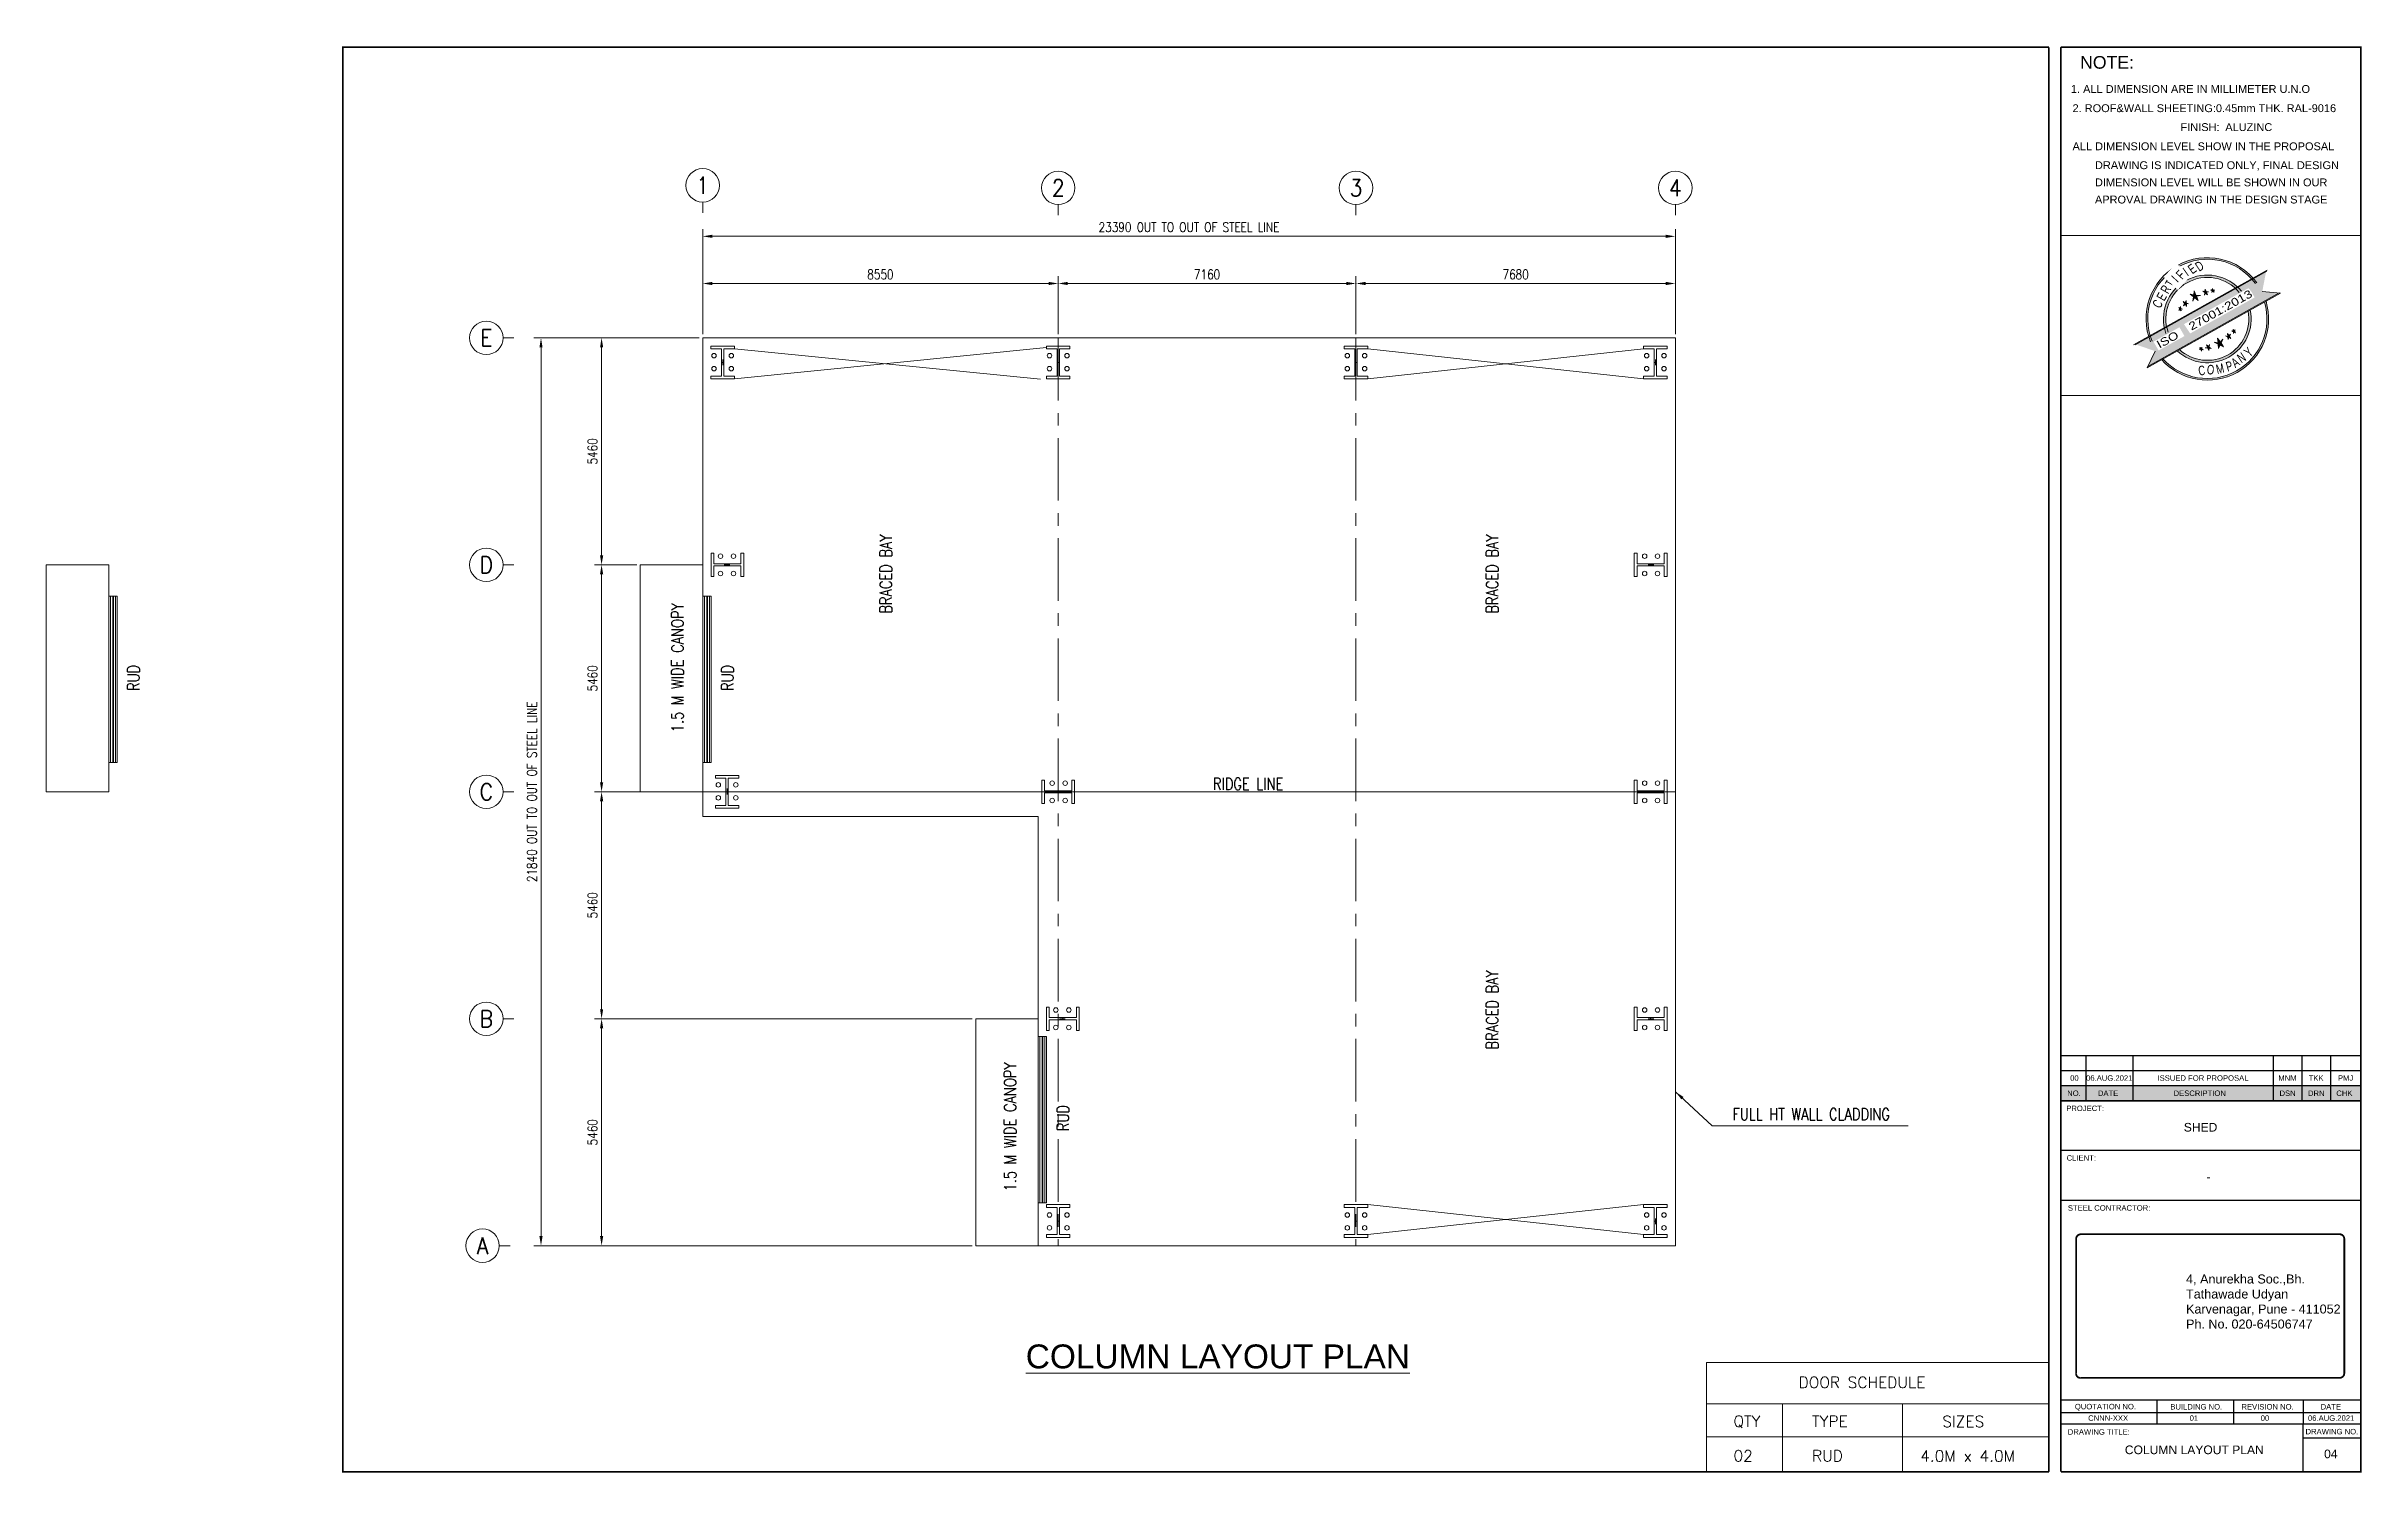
# Model space of a CAD drawing. Header units: millimetres. Extents: x 656141 to 1012880, y -54663 to 110742.
# Drawn here: x 656141 to 711820, y 18962 to 53280 of the extents above; entities that cross this region are included whole.
import ezdxf
from ezdxf.enums import TextEntityAlignment as Align

# ---------------------------------------------------------------- set-up
doc = ezdxf.new("R2010")
doc.units = ezdxf.units.MM
doc.header["$LTSCALE"] = 0.35
doc.header["$MEASUREMENT"] = 0
doc.linetypes.add('CENTER', pattern=[6884.562, 4302.852, -860.57, 860.57, -860.57])
doc.linetypes.add('CONTIN', pattern=[0, 0, 0])
doc.layers.get('0').update_dxf_attribs({"linetype": 'CONTIN'})
doc.layers.get('Defpoints').update_dxf_attribs({"linetype": 'CONTINUOUS'})
doc.layers.add('bORDER', color=1, linetype='CONTINUOUS', lineweight=70)
doc.layers.add('DIMENSIONS', color=7, linetype='CONTINUOUS')
doc.styles.add('ARIAL', font='arial.ttf', dxfattribs={"width": 0.7})
doc.styles.add('S', font='simplex.shx')
doc.styles.add('SIMPLEX', font='simplex.shx', dxfattribs={"width": 0.8})
doc.dimstyles.new('FOR PLAN', dxfattribs={"dimscale": 115, "dimtxt": 2, "dimasz": 2, "dimexe": 1.5, "dimexo": 0.75, "dimgap": 0.9, "dimtad": 1, "dimdec": 0, "dimzin": 0, "dimdsep": 46, "dimtxsty": 'SIMPLEX', "dimcen": 0.09, "dimclrd": 6, "dimclre": 6, "dimclrt": 7, "dimadec": 0, "dimazin": 0, "dimtfac": 1, "dimtdec": 0, "dimtmove": 0, "dimatfit": 3, "dimfxl": 1, "dimtolj": 1, "dimtzin": 0, "dimlwd": 0, "dimlwe": 0, "dimarcsym": 0})

# ---------------------------------------------------------------- blocks, each defined once
blk = doc.blocks.new('A1-SHEET')
at = {"linetype": 'ByBlock', "lineweight": 0}
h = blk.add_hatch(color=12, dxfattribs=at)
h.dxf.hatch_style = 1
h.paths.add_polyline_path([(-82.05, 463.74), (-81.45, 464.08, 0.798439), (-39.12, 487.72), (-38.52, 488.05, -0.803293), (-82.05, 463.74)])
h.paths.add_polyline_path([(-87.44, 473.44, -0.800437), (-43.95, 497.73), (-44.54, 497.4, 0.795518), (-86.85, 473.77)])
h = blk.add_hatch(color=12, dxfattribs=at)
h.dxf.hatch_style = 1
h.paths.add_polyline_path([(-84.66, 467.23), (-87.67, 460.6), (-32.86, 491.22), (-40.08, 492.12), (-38.41, 500.82), (-93.25, 470.19)])
h.paths.add_polyline_path([(-85.4, 471.19), (-83.29, 467.51), (-72.5, 473.53), (-74.61, 477.21)], flags=16)
edge = h.paths.add_edge_path(flags=16)
edge.add_line((-45.86, 493.5), (-72.71, 478.51))
edge.add_line((-72.71, 478.51), (-70.12, 474.63))
edge.add_line((-70.12, 474.63), (-43.27, 489.62))
edge.add_line((-43.27, 489.62), (-44.67, 492.14))
h = blk.add_hatch(color=12, dxfattribs=at)
h.dxf.hatch_style = 1
h.paths.add_polyline_path([(-75.51, 467.39), (-74.6, 467.91, 0.719071), (-45.98, 483.89), (-45.06, 484.4, -0.733025)])
h.paths.add_polyline_path([(-80.9, 477.09, -0.729212), (-50.49, 494.07), (-51.41, 493.56, 0.715067), (-79.98, 477.61)])
h = blk.add_hatch(color=12, dxfattribs=at)
h.dxf.hatch_style = 1
h.paths.add_polyline_path([(-64.89, 492.3), (-64, 492.18), (-64, 492.17), (-64, 492.18), (-63.88, 493.07), (-63.48, 492.11), (-62.43, 491.97), (-63.37, 491.84), (-62.93, 490.78), (-63.84, 491.48), (-64.2, 490.61), (-64.06, 491.66)])
h = blk.add_hatch(color=12, dxfattribs=at)
h.dxf.hatch_style = 1
h.paths.add_polyline_path([(-61.51, 492.86), (-60.9, 492.78), (-60.9, 492.77), (-60.9, 492.77), (-60.81, 493.39), (-60.54, 492.73), (-59.83, 492.63), (-60.47, 492.55), (-60.16, 491.82), (-60.79, 492.3), (-61.04, 491.7), (-60.94, 492.42)])
h = blk.add_hatch(color=12, dxfattribs=at)
h.dxf.hatch_style = 1
h.paths.add_polyline_path([(-74.92, 485.5), (-74.36, 485.25), (-74.35, 485.24), (-74.36, 485.25), (-74.11, 485.81), (-74.03, 485.1), (-73.37, 484.8), (-74.01, 484.91), (-73.93, 484.12), (-74.39, 484.76), (-74.79, 484.26), (-74.5, 484.92)])
h = blk.add_hatch(color=12, dxfattribs=at)
h.dxf.hatch_style = 1
h.paths.add_polyline_path([(-55.4, 473.58), (-54.47, 473.41), (-54.58, 474.56), (-53.91, 473.62), (-53.31, 474.34), (-53.75, 473.39), (-53.15, 472.53), (-53.97, 472.91), (-53.97, 472.91), (-53.97, 472.91), (-54.35, 472.09), (-54.44, 473.13)])
h = blk.add_hatch(color=12, dxfattribs=at)
h.dxf.hatch_style = 1
h.paths.add_polyline_path([(-52.78, 475.66), (-52.14, 475.55), (-52.22, 476.34), (-51.76, 475.69), (-51.35, 476.18), (-51.65, 475.53), (-51.24, 474.95), (-51.8, 475.21), (-51.81, 475.21), (-51.8, 475.2), (-52.06, 474.65), (-52.13, 475.36)])
h = blk.add_hatch(color=12, dxfattribs=at)
h.dxf.hatch_style = 1
h.paths.add_polyline_path([(-66.44, 468.04), (-65.8, 468.11), (-66.09, 468.84), (-65.47, 468.35), (-65.22, 468.95), (-65.32, 468.23), (-64.76, 467.79), (-65.37, 467.88), (-65.37, 467.88), (-65.37, 467.88), (-65.46, 467.27), (-65.73, 467.93)])
h = blk.add_hatch(color=12, dxfattribs=at)
h.dxf.hatch_style = 1
h.paths.add_polyline_path([(-63.82, 468.66), (-62.89, 468.77), (-63.31, 469.84), (-62.41, 469.12), (-62.04, 469.99), (-62.19, 468.95), (-61.37, 468.3), (-62.26, 468.43), (-62.27, 468.44), (-62.27, 468.43), (-62.4, 467.54), (-62.78, 468.51)])
h = blk.add_hatch(color=12, dxfattribs=at)
h.dxf.hatch_style = 1
h.paths.add_polyline_path([(-60.14, 470.94), (-58.51, 470.65), (-58.7, 472.67), (-57.53, 471.01), (-56.47, 472.28), (-57.25, 470.6), (-56.19, 469.1), (-57.63, 469.77), (-57.64, 469.77), (-57.63, 469.76), (-58.29, 468.33), (-58.46, 470.16)])
blk.add_hatch(color=254).paths.add_polyline_path([(-124.02, 161.04), (0.98, 161.04), (0.98, 154.74), (-124.02, 154.74)])
at = {"color": 12, "linetype": 'Continuous', "lineweight": 5}
for p, q in [((-93.68, 469.95), (-37.98, 501.06)), ((-93.09, 469.9), (-38.24, 500.53)), ((-40.08, 492.12), (-32.43, 491.45)), ((-88.1, 460.36), (-32.43, 491.45)), ((-87.84, 460.89), (-33.02, 491.51)), ((-84.66, 467.23), (-88.1, 460.36))]:
    blk.add_line(p, q, dxfattribs=at)
at = {"color": 12, "linetype": 'ByBlock', "lineweight": 0}
for p, q in [((-64.89, 492.3), (-64, 492.18)), ((-64.89, 492.3), (-64.06, 491.66)), ((-63.88, 493.07), (-64, 492.17)), ((-64, 492.18), (-64, 492.17)), ((-63.48, 492.11), (-63.88, 493.07)), ((-61.51, 492.86), (-60.9, 492.77)), ((-61.51, 492.86), (-60.94, 492.42)), ((-60.94, 492.42), (-61.04, 491.7)), ((-60.79, 492.3), (-61.04, 491.7)), ((-60.81, 493.39), (-60.9, 492.77)), ((-60.9, 492.78), (-60.9, 492.77)), ((-60.54, 492.73), (-60.81, 493.39)), ((-60.79, 492.3), (-60.16, 491.82)), ((-60.54, 492.73), (-59.83, 492.63)), ((-60.47, 492.55), (-59.83, 492.63)), ((-60.16, 491.82), (-60.47, 492.55)), ((-74.92, 485.5), (-74.35, 485.24)), ((-74.5, 484.92), (-74.92, 485.5)), ((-74.5, 484.92), (-74.79, 484.26)), ((-74.39, 484.76), (-74.79, 484.26)), ((-73.93, 484.12), (-74.39, 484.76)), ((-74.11, 485.81), (-74.36, 485.25)), ((-74.36, 485.25), (-74.35, 485.24)), ((-74.11, 485.81), (-74.03, 485.1)), ((-74.03, 485.1), (-73.37, 484.8)), ((-74.01, 484.91), (-73.93, 484.12)), ((-74.01, 484.91), (-73.37, 484.8)), ((-73.05, 487.94), (-72.22, 487.57)), ((-72.44, 487.1), (-73.05, 487.94)), ((-72.44, 487.1), (-72.86, 486.13)), ((-72.27, 486.86), (-72.86, 486.13)), ((-71.59, 485.93), (-72.27, 486.86)), ((-72.22, 487.58), (-72.22, 487.57)), ((-71.75, 487.36), (-70.78, 486.93)), ((-71.72, 487.08), (-71.59, 485.93)), ((-71.72, 487.08), (-70.78, 486.93)), ((-64.06, 491.66), (-64.2, 490.61)), ((-63.84, 491.48), (-64.2, 490.61)), ((-63.84, 491.48), (-62.93, 490.78)), ((-63.48, 492.11), (-62.43, 491.97)), ((-63.37, 491.84), (-62.43, 491.97)), ((-62.93, 490.78), (-63.37, 491.84)), ((-54.44, 473.13), (-55.4, 473.58)), ((-54.47, 473.41), (-55.4, 473.58)), ((-54.58, 474.56), (-53.91, 473.62)), ((-54.47, 473.41), (-54.58, 474.56)), ((-54.35, 472.09), (-54.44, 473.13)), ((-54.35, 472.09), (-53.97, 472.91)), ((-53.15, 472.53), (-53.97, 472.91)), ((-53.97, 472.91), (-53.97, 472.91)), ((-53.91, 473.62), (-53.31, 474.34)), ((-53.75, 473.39), (-53.31, 474.34)), ((-53.75, 473.39), (-53.15, 472.53)), ((-52.13, 475.36), (-52.78, 475.66)), ((-52.14, 475.55), (-52.78, 475.66)), ((-52.22, 476.34), (-51.76, 475.69)), ((-52.14, 475.55), (-52.22, 476.34)), ((-52.06, 474.65), (-52.13, 475.36)), ((-52.06, 474.65), (-51.8, 475.21)), ((-51.24, 474.95), (-51.81, 475.21)), ((-51.8, 475.2), (-51.81, 475.21)), ((-51.76, 475.69), (-51.35, 476.18)), ((-51.65, 475.53), (-51.35, 476.18)), ((-51.65, 475.53), (-51.24, 474.95)), ((-65.8, 468.11), (-66.44, 468.04)), ((-65.73, 467.93), (-66.44, 468.04)), ((-66.09, 468.84), (-65.8, 468.11)), ((-65.47, 468.35), (-66.09, 468.84)), ((-65.73, 467.93), (-65.46, 467.27)), ((-65.47, 468.35), (-65.22, 468.95)), ((-65.46, 467.27), (-65.37, 467.88)), ((-64.76, 467.79), (-65.37, 467.88)), ((-65.37, 467.88), (-65.37, 467.88)), ((-65.32, 468.23), (-65.22, 468.95)), ((-64.76, 467.79), (-65.32, 468.23)), ((-62.89, 468.77), (-63.82, 468.66)), ((-62.78, 468.51), (-63.82, 468.66)), ((-63.31, 469.84), (-62.89, 468.77)), ((-62.41, 469.12), (-63.31, 469.84)), ((-62.78, 468.51), (-62.4, 467.54)), ((-62.41, 469.12), (-62.04, 469.99)), ((-62.4, 467.54), (-62.27, 468.44)), ((-62.26, 468.43), (-62.27, 468.44)), ((-61.37, 468.3), (-62.27, 468.43)), ((-62.19, 468.95), (-62.04, 469.99)), ((-61.37, 468.3), (-62.19, 468.95)), ((-58.46, 470.16), (-60.14, 470.94)), ((-58.51, 470.65), (-60.14, 470.94)), ((-58.7, 472.67), (-57.53, 471.01)), ((-58.51, 470.65), (-58.7, 472.67)), ((-58.29, 468.33), (-58.46, 470.16)), ((-58.29, 468.33), (-57.63, 469.77)), ((-56.19, 469.1), (-57.64, 469.77)), ((-57.63, 469.76), (-57.64, 469.77)), ((-57.53, 471.01), (-56.47, 472.28)), ((-57.25, 470.6), (-56.47, 472.28)), ((-57.25, 470.6), (-56.19, 469.1))]:
    blk.add_line(p, q, dxfattribs=at)
at = {"color": 7}
for p, q in [((-124.02, 173.63), (0.98, 173.63)), ((-124.02, 167.33), (0.98, 167.33)), ((-113.6, 173.63), (-113.6, 154.74)), ((-94.01, 173.63), (-94.01, 154.74)), ((-35.57, 173.63), (-35.57, 154.74)), ((-23.62, 173.63), (-23.62, 154.74)), ((-11.69, 173.63), (-11.69, 154.74)), ((-124.02, 154.74), (0.98, 154.74)), ((-124.02, 134.07), (0.98, 134.07)), ((-124.02, 113.22), (0.98, 113.22)), ((-124.02, 30.04), (0.98, 30.04)), ((-124.02, 30.04), (0.9, 30.04)), ((-84.02, 30.04), (-84.02, 19.95)), ((-52.1, 30.04), (-52.1, 19.95)), ((-23.1, 30.04), (-23.1, 19.95)), ((0.9, 30.04), (0.9, 0.27)), ((0.98, 24.56), (-124.02, 24.56)), ((-124.02, 19.95), (0.9, 19.95)), ((-23.1, 0), (-23.1, 19.95)), ((-23.1, 14.18), (0.9, 14.18))]:
    blk.add_line(p, q, dxfattribs=at)
at = {"linetype": 'CENTER', "lineweight": 0}
blk.add_lwpolyline([(-124.02, 593.98), (0.98, 593.98), (0.98, 515.51), (-124.02, 515.51)], close=True, dxfattribs=at)
at = {"color": 12, "linetype": 'ByBlock', "lineweight": 0}
for radius, start, end in [(25.53, 36.21858, 202.14398), (24.86, 36.40793, 201.95462), (18.29, 39.02854, 199.33402), (17.29, 39.60326, 198.75929), (25.53, 221.63196, 16.7306), (24.86, 221.97079, 16.39177), (18.29, 226.69655, 11.666), (17.29, 227.74363, 10.61892)]:
    blk.add_arc((-62.97, 480.7), radius, start, end, dxfattribs=at)
at = {"layer": 'bORDER', "color": 5, "const_width": 0.75}
for points in [[(-129.02, 593.98), (-840, 593.98), (-840, 0), (-129.02, 0)], [(-129.02, 593.98), (-129.02, 0)], [(-124.02, 0), (0.98, 0), (0.98, 593.98), (-124.02, 593.98)], [(-124.02, 593.98), (-124.02, 0)]]:
    blk.add_lwpolyline(points, dxfattribs=at)
blk.add_lwpolyline([(-115.68, 99.06), (-7.87, 99.06, -0.414214), (-5.89, 97.08), (-5.89, 41.14, -0.414214), (-7.87, 39.16), (-115.68, 39.16, -0.48833), (-117.66, 41.14), (-117.66, 97.08, -0.198912), (-117.08, 98.48, -0.198912), (-115.68, 99.06, -0.587047)], format="xyb", dxfattribs=at)
at = {"layer": 'DIMENSIONS', "color": 7, "linetype": 'Continuous'}
blk.add_lwpolyline([(-124.02, 161.04), (0.98, 161.04), (0.98, 154.74), (-124.02, 154.74)], close=True, dxfattribs=at)
at = {"color": 7, "style": 'ARIAL'}
for s, height, p in [('NOTE:', 5.268, (-116, 585.02)), ('1. ALL DIMENSION ARE IN MILLIMETER U.N.O', 3.2757, (-119.83, 574.91)), ('2. ROOF&WALL SHEETING:0.45mm THK. RAL-9016', 3.2757, (-119.15, 566.91)), ('FINISH:', 3.276, (-74.16, 559.02)), ('ALUZINC', 3.276, (-55.49, 559.02)), ('ALL DIMENSION LEVEL SHOW IN THE PROPOSAL ', 3.2757, (-119.15, 551.02)), ('DRAWING IS INDICATED ONLY, FINAL DESIGN ', 3.2757, (-109.81, 543.14)), ('APROVAL DRAWING IN THE DESIGN STAGE', 3.2757, (-109.81, 528.82)), ('DIMENSION LEVEL WILL BE SHOWN IN OUR', 3.2757, (-109.81, 535.98))]:
    blk.add_text(s, height=height, dxfattribs=at).set_placement(p)
at = {"color": 12, "linetype": 'Continuous', "lineweight": 5, "style": 'ARIAL', "width": 1.2}
for s, p in [('27001:2013', (-69.58, 475.77)), ('ISO ', (-82.92, 468.24))]:
    blk.add_text(s, height=3.327, rotation=29.18128, dxfattribs=at).set_placement(p)
at = {"style": 'ARIAL'}
for s, height, p in [('NO.', 2.282, (-121.37, 156.7)), ('DATE', 2.282, (-108.58, 156.7)), ('DESCRIPTION', 2.2821, (-77.04, 156.7)), ('DSN', 2.282, (-32.89, 156.7)), ('DRN', 2.282, (-21.03, 156.7)), ('CHK', 2.282, (-9.22, 156.7)), ('PROJECT:', 2.282, (-121.78, 150.41)), ('CLIENT:', 2.282, (-121.61, 129.74)), ('STEEL CONTRACTOR:', 2.2821, (-121.09, 108.88)), ('QUOTATION NO.', 2.2821, (-118.19, 26.05)), ('BUILDING NO.', 2.2821, (-78.39, 25.98)), ('REVISION NO.', 2.2821, (-48.76, 25.98)), ('DATE', 2.282, (-15.75, 25.98)), ('DRAWING TITLE:', 2.2821, (-121.12, 15.49)), ('DRAWING NO.', 2.2821, (-22.05, 15.62))]:
    blk.add_text(s, height=height, dxfattribs=at).set_placement(p)
at = {"color": 12, "linetype": 'ByBlock', "lineweight": 0, "char_height": 3.99, "style": 'ARIAL'}
for s, insert, width, attachment_point, rotation in [('R', (-82.77, 492.84), 3.76, 1, 60.03527), ('T', (-80.79, 495.45), 3.76, 1, 60.03527), ('C', (-86.17, 486.73), 3.76, 1, 60.03527), ('E', (-84.4, 489.84), 3.76, 1, 60.03527), ('A', (-49.16, 461.59), 3.76, 9, 33.93507), ('N', (-46.46, 463.68), 3.76, 9, 33.93507), ('Y', (-43.5, 466.25), 3.76, 9, 41.5797), ('C', (-66.46, 456.98), 3.76, 7, 7.21076), ('O', (-63.26, 457.6), 3.76, 7, 356.11704), ('M', (-58.82, 457.63), 3.76, 7, 12.7378), ('P', (-54.59, 458.71), 2.8216, 7, 15.02606)]:
    blk.add_mtext(s, dxfattribs=dict(at, insert=insert, width=width, attachment_point=attachment_point, rotation=rotation))
at = {"insert": (-71.84, 82.27), "char_height": 3.7533, "width": 71.7667, "attachment_point": 1, "style": 'S'}
blk.add_mtext('{\\fArial|b0|i0|c0|p34;4, Anurekha Soc.,Bh. Tathawade Udyan\\PKarvenagar, Pune - 411052 Ph. No. 020-64506747}', dxfattribs=at)
at = {"style": 'ARIAL'}
for tag, height, p in [('00', 2.28, (-118.81, 164.19)), ('16.DEC.14', 2.28, (-102.91, 164.19)), ('ISSUED_FOR_PROPOSAL', 2.28, (-64.79, 164.19)), ('--', 2.28, (-29.6, 164.19)), ('PMJ', 2.28, (-17.64, 164.19)), ('PMJ', 2.28, (-5.37, 164.19)), ('WAREHOUSE', 3.6, (-65.79, 143.67)), ('GHANA_COMMODITY_EXCHANGE', 3.6, (-62.51, 122.94)), ('CNNN-XXX', 2.28, (-104.32, 22.4)), ('01', 2.28, (-68.58, 22.4)), ('01', 2.28, (-38.97, 22.4)), ('16.DEC.14', 2.28, (-11.38, 22.4)), ('COLUMN_LAYOUT_PLAN', 3.6, (-68.41, 9.17)), ('01', 3.6, (-11.52, 7.45))]:
    blk.add_attdef(tag, text='', height=height, dxfattribs=at).set_placement(p, align=Align.MIDDLE_CENTER)
at = {"color": 12, "linetype": 'ByBlock', "lineweight": 0, "insert": (-78.31, 498.31), "char_height": 3.99, "width": 3.76, "attachment_point": 1, "rotation": 47.37465, "style": 'ARIAL', "bg_fill": 2}
blk.add_mtext('I', dxfattribs=at)
at = {"linetype": 'ByBlock', "lineweight": 0}
h = blk.add_hatch(color=12, dxfattribs=at)
h.dxf.hatch_style = 1
h.paths.add_polyline_path([(-70.18, 490.98), (-68.62, 490.77), (-68.61, 490.76), (-68.61, 490.77), (-68.4, 492.34), (-67.7, 490.65), (-65.87, 490.4), (-67.51, 490.19), (-66.73, 488.32), (-68.34, 489.56), (-68.97, 488.02), (-68.73, 489.86)])
h = blk.add_hatch(color=12, dxfattribs=at)
h.dxf.hatch_style = 1
h.paths.add_polyline_path([(-73.05, 487.94), (-72.22, 487.57), (-72.22, 487.57), (-72.22, 487.58), (-71.86, 488.4), (-71.75, 487.36), (-70.78, 486.93), (-71.72, 487.08), (-71.59, 485.93), (-72.27, 486.86), (-72.86, 486.13), (-72.44, 487.1)])
at = {"color": 12, "linetype": 'ByBlock', "lineweight": 0}
for p, q in [((-68.4, 492.34), (-68.61, 490.76)), ((-67.7, 490.65), (-68.4, 492.34)), ((-71.86, 488.4), (-72.22, 487.57)), ((-71.86, 488.4), (-71.75, 487.36)), ((-70.18, 490.98), (-68.61, 490.77)), ((-70.18, 490.98), (-68.73, 489.86)), ((-68.73, 489.86), (-68.97, 488.02)), ((-68.34, 489.56), (-68.97, 488.02)), ((-68.62, 490.77), (-68.61, 490.76)), ((-68.34, 489.56), (-66.73, 488.32)), ((-67.7, 490.65), (-65.87, 490.4)), ((-67.51, 490.19), (-65.87, 490.4)), ((-66.73, 488.32), (-67.51, 490.19))]:
    blk.add_line(p, q, dxfattribs=at)
at = {"linetype": 'CENTER', "lineweight": 0}
blk.add_lwpolyline([(-124.02, 515.51), (0.98, 515.51), (0.98, 448.75), (-124.02, 448.75)], close=True, dxfattribs=at)
at = {"color": 12, "linetype": 'ByBlock', "lineweight": 0, "char_height": 3.99, "width": 3.76, "attachment_point": 1, "style": 'ARIAL'}
for s, insert, rotation in [('I', (-73.6, 501.6), 35.48599), ('E', (-71.56, 502.45), 35.48599), ('D', (-68.51, 503.62), 33.19538), ('F', (-76.43, 499.6), 47.37465)]:
    blk.add_mtext(s, dxfattribs=dict(at, insert=insert, rotation=rotation))
blk = doc.blocks.new('*D12')
at = {"color": 6, "linetype": 'Continuous', "lineweight": 0}
for p, q in [((671925, 46350), (671925, 47746)), ((672155, 47573), (680245, 47573)), ((680475, 46350), (680475, 47746))]:
    blk.add_line(p, q, dxfattribs=at)
at = {"color": 6, "linetype": 'Continuous', "lineweight": 5}
for points in [[(672155, 47612), (672155, 47535), (671925, 47573)], [(680245, 47535), (680245, 47612), (680475, 47573)]]:
    blk.add_solid(points, dxfattribs=at)
at = {"layer": 'Defpoints', "color": 0, "linetype": 'Continuous', "lineweight": 5}
for p in [(680475, 47573), (671925, 46264), (680475, 46264)]:
    blk.add_point(p, dxfattribs=at)
at = {"color": 7, "linetype": 'Continuous', "lineweight": 5, "insert": (676200, 47792), "char_height": 230, "attachment_point": 5, "style": 'SIMPLEX'}
blk.add_mtext('\\A1;8550', dxfattribs=at)
blk = doc.blocks.new('*D13')
at = {"color": 6, "linetype": 'Continuous', "lineweight": 0}
for p, q in [((680475, 46350), (680475, 47746)), ((680705, 47573), (687405, 47573)), ((687635, 46350), (687635, 47746))]:
    blk.add_line(p, q, dxfattribs=at)
at = {"color": 6, "linetype": 'Continuous', "lineweight": 5}
for points in [[(680705, 47612), (680705, 47535), (680475, 47573)], [(687405, 47535), (687405, 47612), (687635, 47573)]]:
    blk.add_solid(points, dxfattribs=at)
at = {"layer": 'Defpoints', "color": 0, "linetype": 'Continuous', "lineweight": 5}
for p in [(687635, 47573), (680475, 46264), (687635, 46264)]:
    blk.add_point(p, dxfattribs=at)
at = {"color": 7, "linetype": 'Continuous', "lineweight": 5, "insert": (684055, 47792), "char_height": 230, "attachment_point": 5, "style": 'SIMPLEX'}
blk.add_mtext('\\A1;7160', dxfattribs=at)
blk = doc.blocks.new('*D14')
at = {"color": 6, "linetype": 'Continuous', "lineweight": 0}
for p, q in [((687635, 46350), (687635, 47746)), ((687865, 47573), (695085, 47573)), ((695315, 46350), (695315, 47746))]:
    blk.add_line(p, q, dxfattribs=at)
at = {"color": 6, "linetype": 'Continuous', "lineweight": 5}
for points in [[(687865, 47612), (687865, 47535), (687635, 47573)], [(695085, 47535), (695085, 47612), (695315, 47573)]]:
    blk.add_solid(points, dxfattribs=at)
at = {"layer": 'Defpoints', "color": 0, "linetype": 'Continuous', "lineweight": 5}
for p in [(695315, 47573), (687635, 46264), (695315, 46264)]:
    blk.add_point(p, dxfattribs=at)
at = {"color": 7, "linetype": 'Continuous', "lineweight": 5, "insert": (691475, 47792), "char_height": 230, "attachment_point": 5, "style": 'SIMPLEX'}
blk.add_mtext('\\A1;7680', dxfattribs=at)
blk = doc.blocks.new('*D15')
at = {"color": 6, "linetype": 'Continuous', "lineweight": 0}
for p, q in [((671925, 46350), (671925, 48881)), ((695085, 48708), (672155, 48708)), ((695315, 46350), (695315, 48881))]:
    blk.add_line(p, q, dxfattribs=at)
at = {"color": 6, "linetype": 'Continuous', "lineweight": 5}
for points in [[(672155, 48746), (672155, 48670), (671925, 48708)], [(695085, 48670), (695085, 48746), (695315, 48708)]]:
    blk.add_solid(points, dxfattribs=at)
at = {"layer": 'Defpoints', "color": 0, "linetype": 'Continuous', "lineweight": 5}
for p in [(671925, 48708), (671925, 46264), (695315, 46264)]:
    blk.add_point(p, dxfattribs=at)
at = {"color": 7, "linetype": 'Continuous', "lineweight": 5, "insert": (683620, 48927), "char_height": 230, "attachment_point": 5, "style": 'SIMPLEX'}
blk.add_mtext('\\A1;23390 OUT TO OUT OF STEEL LINE', dxfattribs=at)
blk = doc.blocks.new('*D16')
at = {"color": 6, "linetype": 'Continuous', "lineweight": 0}
for p, q in [((670339, 29884), (669322, 29884)), ((669494, 24654), (669494, 29654)), ((671839, 24424), (669322, 24424))]:
    blk.add_line(p, q, dxfattribs=at)
at = {"color": 6, "linetype": 'Continuous', "lineweight": 5}
for points in [[(669533, 29654), (669456, 29654), (669494, 29884)], [(669456, 24654), (669533, 24654), (669494, 24424)]]:
    blk.add_solid(points, dxfattribs=at)
at = {"layer": 'Defpoints', "color": 0, "linetype": 'Continuous', "lineweight": 5}
for p in [(669494, 29884), (670425, 29884), (671925, 24424)]:
    blk.add_point(p, dxfattribs=at)
at = {"color": 7, "linetype": 'Continuous', "lineweight": 5, "insert": (669276, 27154), "char_height": 230, "attachment_point": 5, "rotation": 90, "style": 'SIMPLEX'}
blk.add_mtext('\\A1;5460', dxfattribs=at)
blk = doc.blocks.new('*D17')
at = {"color": 6, "linetype": 'Continuous', "lineweight": 0}
for p, q in [((670339, 35344), (669322, 35344)), ((669494, 30114), (669494, 35114)), ((678408, 29884), (669322, 29884))]:
    blk.add_line(p, q, dxfattribs=at)
at = {"color": 6, "linetype": 'Continuous', "lineweight": 5}
for points in [[(669533, 35114), (669456, 35114), (669494, 35344)], [(669456, 30114), (669533, 30114), (669494, 29884)]]:
    blk.add_solid(points, dxfattribs=at)
at = {"layer": 'Defpoints', "color": 0, "linetype": 'Continuous', "lineweight": 5}
for p in [(669494, 35344), (670425, 35344), (678494, 29884)]:
    blk.add_point(p, dxfattribs=at)
at = {"color": 7, "linetype": 'Continuous', "lineweight": 5, "insert": (669276, 32614), "char_height": 230, "attachment_point": 5, "rotation": 90, "style": 'SIMPLEX'}
blk.add_mtext('\\A1;5460', dxfattribs=at)
blk = doc.blocks.new('*D18')
at = {"color": 6, "linetype": 'Continuous', "lineweight": 0}
for p, q in [((670339, 40804), (669322, 40804)), ((669494, 35574), (669494, 40574)), ((671839, 35344), (669322, 35344))]:
    blk.add_line(p, q, dxfattribs=at)
at = {"color": 6, "linetype": 'Continuous', "lineweight": 5}
for points in [[(669533, 40574), (669456, 40574), (669494, 40804)], [(669456, 35574), (669533, 35574), (669494, 35344)]]:
    blk.add_solid(points, dxfattribs=at)
at = {"layer": 'Defpoints', "color": 0, "linetype": 'Continuous', "lineweight": 5}
for p in [(669494, 40804), (670425, 40804), (671925, 35344)]:
    blk.add_point(p, dxfattribs=at)
at = {"color": 7, "linetype": 'Continuous', "lineweight": 5, "insert": (669276, 38074), "char_height": 230, "attachment_point": 5, "rotation": 90, "style": 'SIMPLEX'}
blk.add_mtext('\\A1;5460', dxfattribs=at)
blk = doc.blocks.new('*D19')
at = {"color": 6, "linetype": 'Continuous', "lineweight": 0}
for p, q in [((671839, 46264), (669322, 46264)), ((669494, 41034), (669494, 46034)), ((670339, 40804), (669322, 40804))]:
    blk.add_line(p, q, dxfattribs=at)
at = {"color": 6, "linetype": 'Continuous', "lineweight": 5}
for points in [[(669533, 46034), (669456, 46034), (669494, 46264)], [(669456, 41034), (669533, 41034), (669494, 40804)]]:
    blk.add_solid(points, dxfattribs=at)
at = {"layer": 'Defpoints', "color": 0, "linetype": 'Continuous', "lineweight": 5}
for p in [(669494, 46264), (671925, 46264), (670425, 40804)]:
    blk.add_point(p, dxfattribs=at)
at = {"color": 7, "linetype": 'Continuous', "lineweight": 5, "insert": (669276, 43534), "char_height": 230, "attachment_point": 5, "rotation": 90, "style": 'SIMPLEX'}
blk.add_mtext('\\A1;5460', dxfattribs=at)
blk = doc.blocks.new('*D20')
at = {"color": 6, "linetype": 'Continuous', "lineweight": 0}
for p, q in [((671839, 46264), (667865, 46264)), ((668037, 24654), (668037, 46034)), ((678408, 24424), (667865, 24424))]:
    blk.add_line(p, q, dxfattribs=at)
at = {"color": 6, "linetype": 'Continuous', "lineweight": 5}
for points in [[(668075, 46034), (667999, 46034), (668037, 46264)], [(667999, 24654), (668075, 24654), (668037, 24424)]]:
    blk.add_solid(points, dxfattribs=at)
at = {"layer": 'Defpoints', "color": 0, "linetype": 'Continuous', "lineweight": 5}
for p in [(668037, 46264), (671925, 46264), (678494, 24424)]:
    blk.add_point(p, dxfattribs=at)
at = {"color": 7, "linetype": 'Continuous', "lineweight": 5, "insert": (667819, 35344), "char_height": 230, "attachment_point": 5, "rotation": 90, "style": 'SIMPLEX'}
blk.add_mtext('\\A1;21840 \\Fsimplex.shx|c1;OUT TO OUT OF STEEL LINE', dxfattribs=at)
blk = doc.blocks.new('COL-1')
at = {"lineweight": 0}
for p, q in [((-525, -375), (-525, 375)), ((-525, 375), (-436, 375)), ((-436, 375), (-436, 36)), ((-436, 36), (436, 36)), ((436, 36), (436, 375)), ((436, 375), (525, 375)), ((525, 375), (525, -375)), ((-436, -375), (-525, -375)), ((436, -36), (-436, -36)), ((-436, -36), (-436, -375)), ((436, -375), (436, -36)), ((525, -375), (436, -375))]:
    blk.add_line(p, q, dxfattribs=at)
at = {"color": 0, "lineweight": 0, "ltscale": 0.1}
for p, q in [((-82, 0), (102, 0)), ((0, -36), (0, 36))]:
    blk.add_line(p, q, dxfattribs=at)
at = {"color": 1, "lineweight": 0}
for centre in [(-194, 279), (221, 279), (-194, -279), (221, -279)]:
    blk.add_circle(centre, 72.1, dxfattribs=at)

msp = doc.modelspace()

# ---------------------------------------------------------------- linework, layer by layer
at = {"color": 4, "linetype": 'Continuous', "lineweight": 5}
for p, q in [((657681, 40046.8), (657681, 36046.8)), ((657740, 40046.8), (657740, 36046.8)), ((657758, 40046.8), (657758, 36046.8)), ((657801, 40046.8), (657801, 36046.8))]:
    msp.add_line(p, q, dxfattribs=at)
at = {"color": 4, "lineweight": 0}
msp.add_lwpolyline([(657641, 35342), (656141, 35342), (656141, 40803), (657641, 40803)], close=True, dxfattribs=at)
at = {"color": 4, "linetype": 'Continuous', "lineweight": 5}
msp.add_lwpolyline([(657641, 40046.8), (657641, 36046.8), (657841, 36046.8), (657841, 40046.8)], close=True, dxfattribs=at)

# ---------------------------------------------------------------- block references
at = {"lineweight": 0}
ref = msp.add_blockref('A1-SHEET', (711741.4, 18983.8), dxfattribs=dict(at, xscale=57.70267140475625, yscale=57.70267140475625, zscale=57.70267140475625))
ref.add_attrib('00', ' 00', dxfattribs={"height": 131.68, "style": 'ARIAL'}).set_placement((704885.9, 28457.7), align=Align.MIDDLE_CENTER)
ref.add_attrib('16.DEC.14', '06.AUG.2021', dxfattribs={"height": 131.682, "style": 'ARIAL'}).set_placement((705749, 28457.7), align=Align.MIDDLE_CENTER)
ref.add_attrib('ISSUED_FOR_PROPOSAL', 'ISSUED FOR PROPOSAL', dxfattribs={"height": 131.682, "style": 'ARIAL'}).set_placement((708003, 28457.7), align=Align.MIDDLE_CENTER)
ref.add_attrib('RSG', 'MNM', dxfattribs={"height": 131.68, "style": 'ARIAL'}).set_placement((710033.7, 28457.7), align=Align.MIDDLE_CENTER)
ref.add_attrib('KSP', 'TKK', dxfattribs={"height": 131.68, "style": 'ARIAL'}).set_placement((710723.5, 28457.7), align=Align.MIDDLE_CENTER)
ref.add_attrib('TVS', 'PMJ', dxfattribs={"height": 131.68, "style": 'ARIAL'}).set_placement((711431.5, 28457.7), align=Align.MIDDLE_CENTER)
ref.add_attrib('WAREHOUSE', 'SHED', dxfattribs={"height": 207.92, "style": 'ARIAL'}).set_placement((707945, 27273.7), align=Align.MIDDLE_CENTER)
ref.add_attrib('GHANA_COMMODITY_EXCHANGE', '-', dxfattribs={"height": 207.9, "style": 'ARIAL'}).set_placement((708134.7, 26077.6), align=Align.MIDDLE_CENTER)
ref.add_attrib('Q-074-OI-GH', 'CNNN-XXX', dxfattribs={"height": 131.68, "style": 'ARIAL'}).set_placement((705722.1, 20276.2), align=Align.MIDDLE_CENTER)
ref.add_attrib('01', '01', dxfattribs={"height": 131.68, "style": 'ARIAL'}).set_placement((707784.3, 20276.2), align=Align.MIDDLE_CENTER)
ref.add_attrib('01', '00', dxfattribs={"height": 131.68, "style": 'ARIAL'}).set_placement((709492.9, 20276.2), align=Align.MIDDLE_CENTER)
ref.add_attrib('16.DEC.14', '06.AUG.2021', dxfattribs={"height": 131.682, "style": 'ARIAL'}).set_placement((711085, 20276.2), align=Align.MIDDLE_CENTER)
ref.add_attrib('01', '04', dxfattribs={"height": 207.92, "style": 'ARIAL'}).set_placement((711076.9, 19413.9), align=Align.MIDDLE_CENTER)
ref.add_attrib('COLUMN_LAYOUT_PLAN', 'COLUMN LAYOUT PLAN', dxfattribs={"height": 207.919, "style": 'ARIAL'}).set_placement((707794.3, 19512.7), align=Align.MIDDLE_CENTER)

# ---------------------------------------------------------------- next in the draw order: linework, layer by layer
at = {"color": 1, "linetype": 'ByBlock', "lineweight": 0}
for p, q in [((671925, 49274.3), (671925, 49532.5)), ((680475, 49213), (680475, 49471.2)), ((687635, 49213), (687635, 49471.2)), ((695315, 49213), (695315, 49471.2)), ((667382.5, 46264), (667124.3, 46264)), ((667382.5, 40804), (667124.3, 40804)), ((667382.5, 35344), (667124.3, 35344)), ((667382.5, 29884), (667124.3, 29884)), ((667292.2, 24424), (667034, 24424))]:
    msp.add_line(p, q, dxfattribs=at)
at = {"linetype": 'Continuous', "lineweight": 5}
for p, q in [((671925, 46264), (695315, 46264)), ((671925, 34750.1), (671925, 46264)), ((695315, 46264), (695315, 24424)), ((695315, 46264), (695315, 24424)), ((680193.7, 46030.5), (672687.5, 45276.3)), ((672687.5, 45997.1), (680050, 45269)), ((687916.2, 45997.1), (694552.5, 45276.3)), ((694552.5, 45997.1), (687916.2, 45276.3)), ((679993.7, 34750.1), (671925, 34750.1)), ((679993.7, 24424), (679993.7, 34750.1)), ((687916.2, 24690.9), (694552.5, 25411.7)), ((694552.5, 24690.9), (687916.2, 25411.7)), ((695315, 24424), (679993.7, 24424))]:
    msp.add_line(p, q, dxfattribs=at)
at = {"linetype": 'CENTER', "lineweight": 0}
msp.add_line((687635, 46264), (687635, 24424), dxfattribs=at)
at = {"color": 4, "linetype": 'Continuous', "lineweight": 5}
for p, q in [((671965, 40046.8), (671965, 36046.8)), ((672024, 40046.8), (672024, 36046.8)), ((672042, 40046.8), (672042, 36046.8)), ((672085, 40046.8), (672085, 36046.8)), ((680033.7, 29457.8), (680033.7, 25457.8)), ((680085.7, 29457.8), (680085.7, 25457.8)), ((680104.7, 29457.8), (680104.7, 25457.8)), ((680153.7, 29457.8), (680153.7, 25457.8))]:
    msp.add_line(p, q, dxfattribs=at)
at = {"color": 1, "linetype": 'Continuous', "lineweight": 5}
msp.add_line((671925, 35344), (695315, 35344), dxfattribs=at)
at = {"color": 7, "linetype": 'Continuous', "lineweight": 0}
for p, q in [((704296.7, 20621.2), (696062.2, 20621.2)), ((697892.1, 20627.6), (697892.1, 18983.8)), ((700777.9, 20627.6), (700777.9, 18983.8)), ((696062.2, 19824.1), (704296.7, 19824.1)), ((696062.2, 18983.8), (704296.7, 18983.8))]:
    msp.add_line(p, q, dxfattribs=at)
at = {"color": 4, "lineweight": 0}
for points in [[(671925, 35342), (670425, 35342), (670425, 40803), (671925, 40803)], [(679993.7, 24424), (678493.8, 24424), (678493.8, 29885), (679993.7, 29885)]]:
    msp.add_lwpolyline(points, close=True, dxfattribs=at)
at = {"color": 4, "linetype": 'Continuous', "lineweight": 5}
for points in [[(671925, 40046.8), (671925, 36046.8), (672125, 36046.8), (672125, 40046.8)], [(679993.7, 29457.8), (679993.7, 25457.8), (680193.7, 25457.8), (680193.7, 29457.8)]]:
    msp.add_lwpolyline(points, close=True, dxfattribs=at)
at = {"color": 7, "linetype": 'Continuous', "lineweight": 0}
msp.add_lwpolyline([(696062.2, 18983.8), (696062.2, 21611.5), (704296.7, 21611.5), (704296.7, 18983.8)], dxfattribs=at)
at = {"color": 1, "linetype": 'ByBlock', "lineweight": 0}
for centre in [(671925, 49934.5), (680475, 49873.2), (687635, 49873.2), (695315, 49873.2), (666722.3, 46264), (666722.3, 40804), (666722.3, 35344), (666722.3, 29884), (666632, 24424)]:
    msp.add_circle(centre, 402, dxfattribs=at)

# ---------------------------------------------------------------- next in the draw order: block references
at = {"lineweight": 0, "yscale": 0.75, "zscale": 0.75}
for p, xscale, rotation in [((672406.2, 45670.1), -0.75, 269.9999999999999), ((680475, 45670.1), 0.75, 90.0000000000001), ((687635, 45670.1), 0.75, 90.0000000000001), ((694833.8, 45670.1), 0.75, 90.0000000000001), ((672518.9, 40804), -0.75, 359.9999999999999), ((672511.5, 35344), -0.75, 269.9999999999999), ((680475, 35343.1), -0.75, 179.9999999999999), ((680584, 29884), 0.75, 180), ((694721.1, 29884), -0.7499999999999997, 179.9999999999999), ((680475, 25017.9), -0.75, 89.99999999999986), ((687635, 25017.9), -0.75, 89.9999999999999), ((694833.8, 25017.9), -0.75, 89.9999999999999)]:
    msp.add_blockref('COL-1', p, dxfattribs=dict(at, xscale=xscale, rotation=rotation))
at = {"lineweight": 0, "xscale": 0.7499999999999997, "yscale": 0.75, "zscale": 0.75}
for p in [(694721.1, 40804), (694721.1, 35344)]:
    msp.add_blockref('COL-1', p, dxfattribs=at)

# ---------------------------------------------------------------- next in the draw order: texts
at = {"linetype": 'ByBlock', "lineweight": 0, "style": 'S', "width": 0.9}
for s, p in [('1', (671925, 49934.5)), ('2', (680475, 49873.2)), ('3', (687635, 49873.2)), ('4', (695315, 49873.2)), ('E', (666722.3, 46264)), ('D', (666722.3, 40804)), ('C', (666722.3, 35344)), ('B', (666722.3, 29884)), ('A', (666632, 24424))]:
    msp.add_text(s, height=402, dxfattribs=at).set_placement(p, align=Align.MIDDLE_CENTER)
at = {"color": 7, "linetype": 'Continuous', "lineweight": 0, "style": 'SIMPLEX'}
for s, height, p in [('DOOR SCHEDULE', 270.308, (698279.4, 21000.7)), ('QTY', 270.31, (696713.3, 20064.1)), ('TYPE', 270.31, (698602.1, 20064.1)), ('SIZES', 270.31, (701734.2, 20057.7)), ('02', 270.31, (696713.3, 19234.7)), ('RUD', 270.31, (698602.1, 19234.7)), ('4.0M x 4.0M', 270.308, (701204.2, 19228.3))]:
    msp.add_text(s, height=height, dxfattribs=at).set_placement(p)
at = {"color": 7, "linetype": 'ByBlock', "lineweight": 0, "char_height": 287, "attachment_point": 5, "rotation": 90, "style": 'SIMPLEX'}
for s, insert in [('\\A1;BRACED BAY', (676329, 40586.2)), ('\\A1;1.5 M WIDE CANOPY', (671318.5, 38332.7)), ('\\A1;1.5 M WIDE CANOPY', (679319.5, 27286.7))]:
    msp.add_mtext(s, dxfattribs=dict(at, insert=insert))
at = {"color": 7, "linetype": 'ByBlock', "lineweight": 0, "char_height": 287, "attachment_point": 5, "rotation": 90, "style": 'SIMPLEX', "bg_fill": 2}
for s, insert in [('\\A1;BRACED BAY', (690911, 40586.2)), ('\\A1;RUD', (658236.5, 38085.7)), ('\\A1;BRACED BAY', (690911, 30101.8))]:
    msp.add_mtext(s, dxfattribs=dict(at, insert=insert))
at = {"color": 7, "linetype": 'ByBlock', "lineweight": 0, "char_height": 287, "attachment_point": 5, "style": 'SIMPLEX'}
for s, insert in [('{\\A1;RIDGE LINE }', (685040.2, 35533)), ('\\A1;FULL HT WALL CLADDING', (698580.9, 27587.5))]:
    msp.add_mtext(s, dxfattribs=dict(at, insert=insert))
at = {"linetype": 'ByBlock', "lineweight": 0, "insert": (679694.2, 22047.7), "char_height": 575, "width": 196920.173, "attachment_point": 1, "style": 'ARIAL'}
msp.add_mtext('{\\L\\W1;COLUMN LAYOUT PLAN}', dxfattribs=at)

# ---------------------------------------------------------------- next in the draw order: dimensions: what is measured, and where the dimension line sits
at = {"linetype": 'Continuous', "lineweight": 5}
dim = msp.add_linear_dim(base=(671925, 48708), p1=(695315, 46264), p2=(671925, 46264), text='<> OUT TO OUT OF STEEL LINE', dimstyle='FOR PLAN', override={"dimtxsty": 'SIMPLEX'}, dxfattribs=at)
dim.commit()
dim.dimension.update_dxf_attribs({"geometry": '*D15', "text_midpoint": (683620, 48926.5)})
dim = msp.add_linear_dim(base=(680475, 47573.3), p1=(671925, 46264), p2=(680475, 46264), dimstyle='FOR PLAN', dxfattribs=at)
dim.commit()
dim.dimension.update_dxf_attribs({"geometry": '*D12', "text_midpoint": (676200, 47791.8)})
for base, p1, p2, picture, middle in [((687635, 47573.3), (680475, 46264), (687635, 46264), '*D13', (684055, 47791.8)), ((695315, 47573.3), (687635, 46264), (695315, 46264), '*D14', (691475, 47791.8))]:
    dim = msp.add_linear_dim(base=base, p1=p1, p2=p2, dimstyle='FOR PLAN', override={"dimtmove": 1}, dxfattribs=at)
    dim.commit()
    dim.dimension.update_dxf_attribs({"geometry": picture, "text_midpoint": middle})
dim = msp.add_linear_dim(base=(668037, 46264), p1=(678493.8, 24424), p2=(671925, 46264), angle=90, text='<> \\Fsimplex.shx|c1;OUT TO OUT OF STEEL LINE', dimstyle='FOR PLAN', override={"dimtxsty": 'SIMPLEX'}, dxfattribs=at)
dim.commit()
dim.dimension.update_dxf_attribs({"geometry": '*D20', "text_midpoint": (667818.5, 35344)})
for base, p1, p2, picture, middle in [((669494.4, 46264), (670425, 40804), (671925, 46264), '*D19', (669275.9, 43534)), ((669494.4, 40804), (671925, 35344), (670425, 40804), '*D18', (669275.9, 38074)), ((669494.4, 35344), (678493.8, 29884), (670425, 35344), '*D17', (669275.9, 32614))]:
    dim = msp.add_linear_dim(base=base, p1=p1, p2=p2, angle=90, dimstyle='FOR PLAN', override={"dimtmove": 1}, dxfattribs=at)
    dim.commit()
    dim.dimension.update_dxf_attribs({"geometry": picture, "text_midpoint": middle})
dim = msp.add_linear_dim(base=(669494.4, 29884), p1=(671925, 24424), p2=(670425, 29884), angle=90, dimstyle='FOR PLAN', dxfattribs=at)
dim.commit()
dim.dimension.update_dxf_attribs({"geometry": '*D16', "text_midpoint": (669275.9, 27154)})

# ---------------------------------------------------------------- next in the draw order: leaders
msp.add_leader([(695317.7, 28128), (696202, 27311), (700913.8, 27311)], dimstyle='FOR PLAN', override={"dimgap": 0.9, "dimtad": 0}, dxfattribs=at)

# ---------------------------------------------------------------- next in the draw order: texts
at = {"color": 7, "linetype": 'ByBlock', "lineweight": 0, "char_height": 287, "attachment_point": 5, "rotation": 90, "style": 'SIMPLEX', "bg_fill": 2}
for insert in [(672520.5, 38085.7), (680589.2, 27496.7)]:
    msp.add_mtext('\\A1;RUD', dxfattribs=dict(at, insert=insert))

# ---------------------------------------------------------------- next in the draw order: linework, layer by layer
at = {"linetype": 'CENTER', "lineweight": 0}
msp.add_line((680475, 46264), (680475, 24424), dxfattribs=at)

doc.saveas('drawing.dxf')
